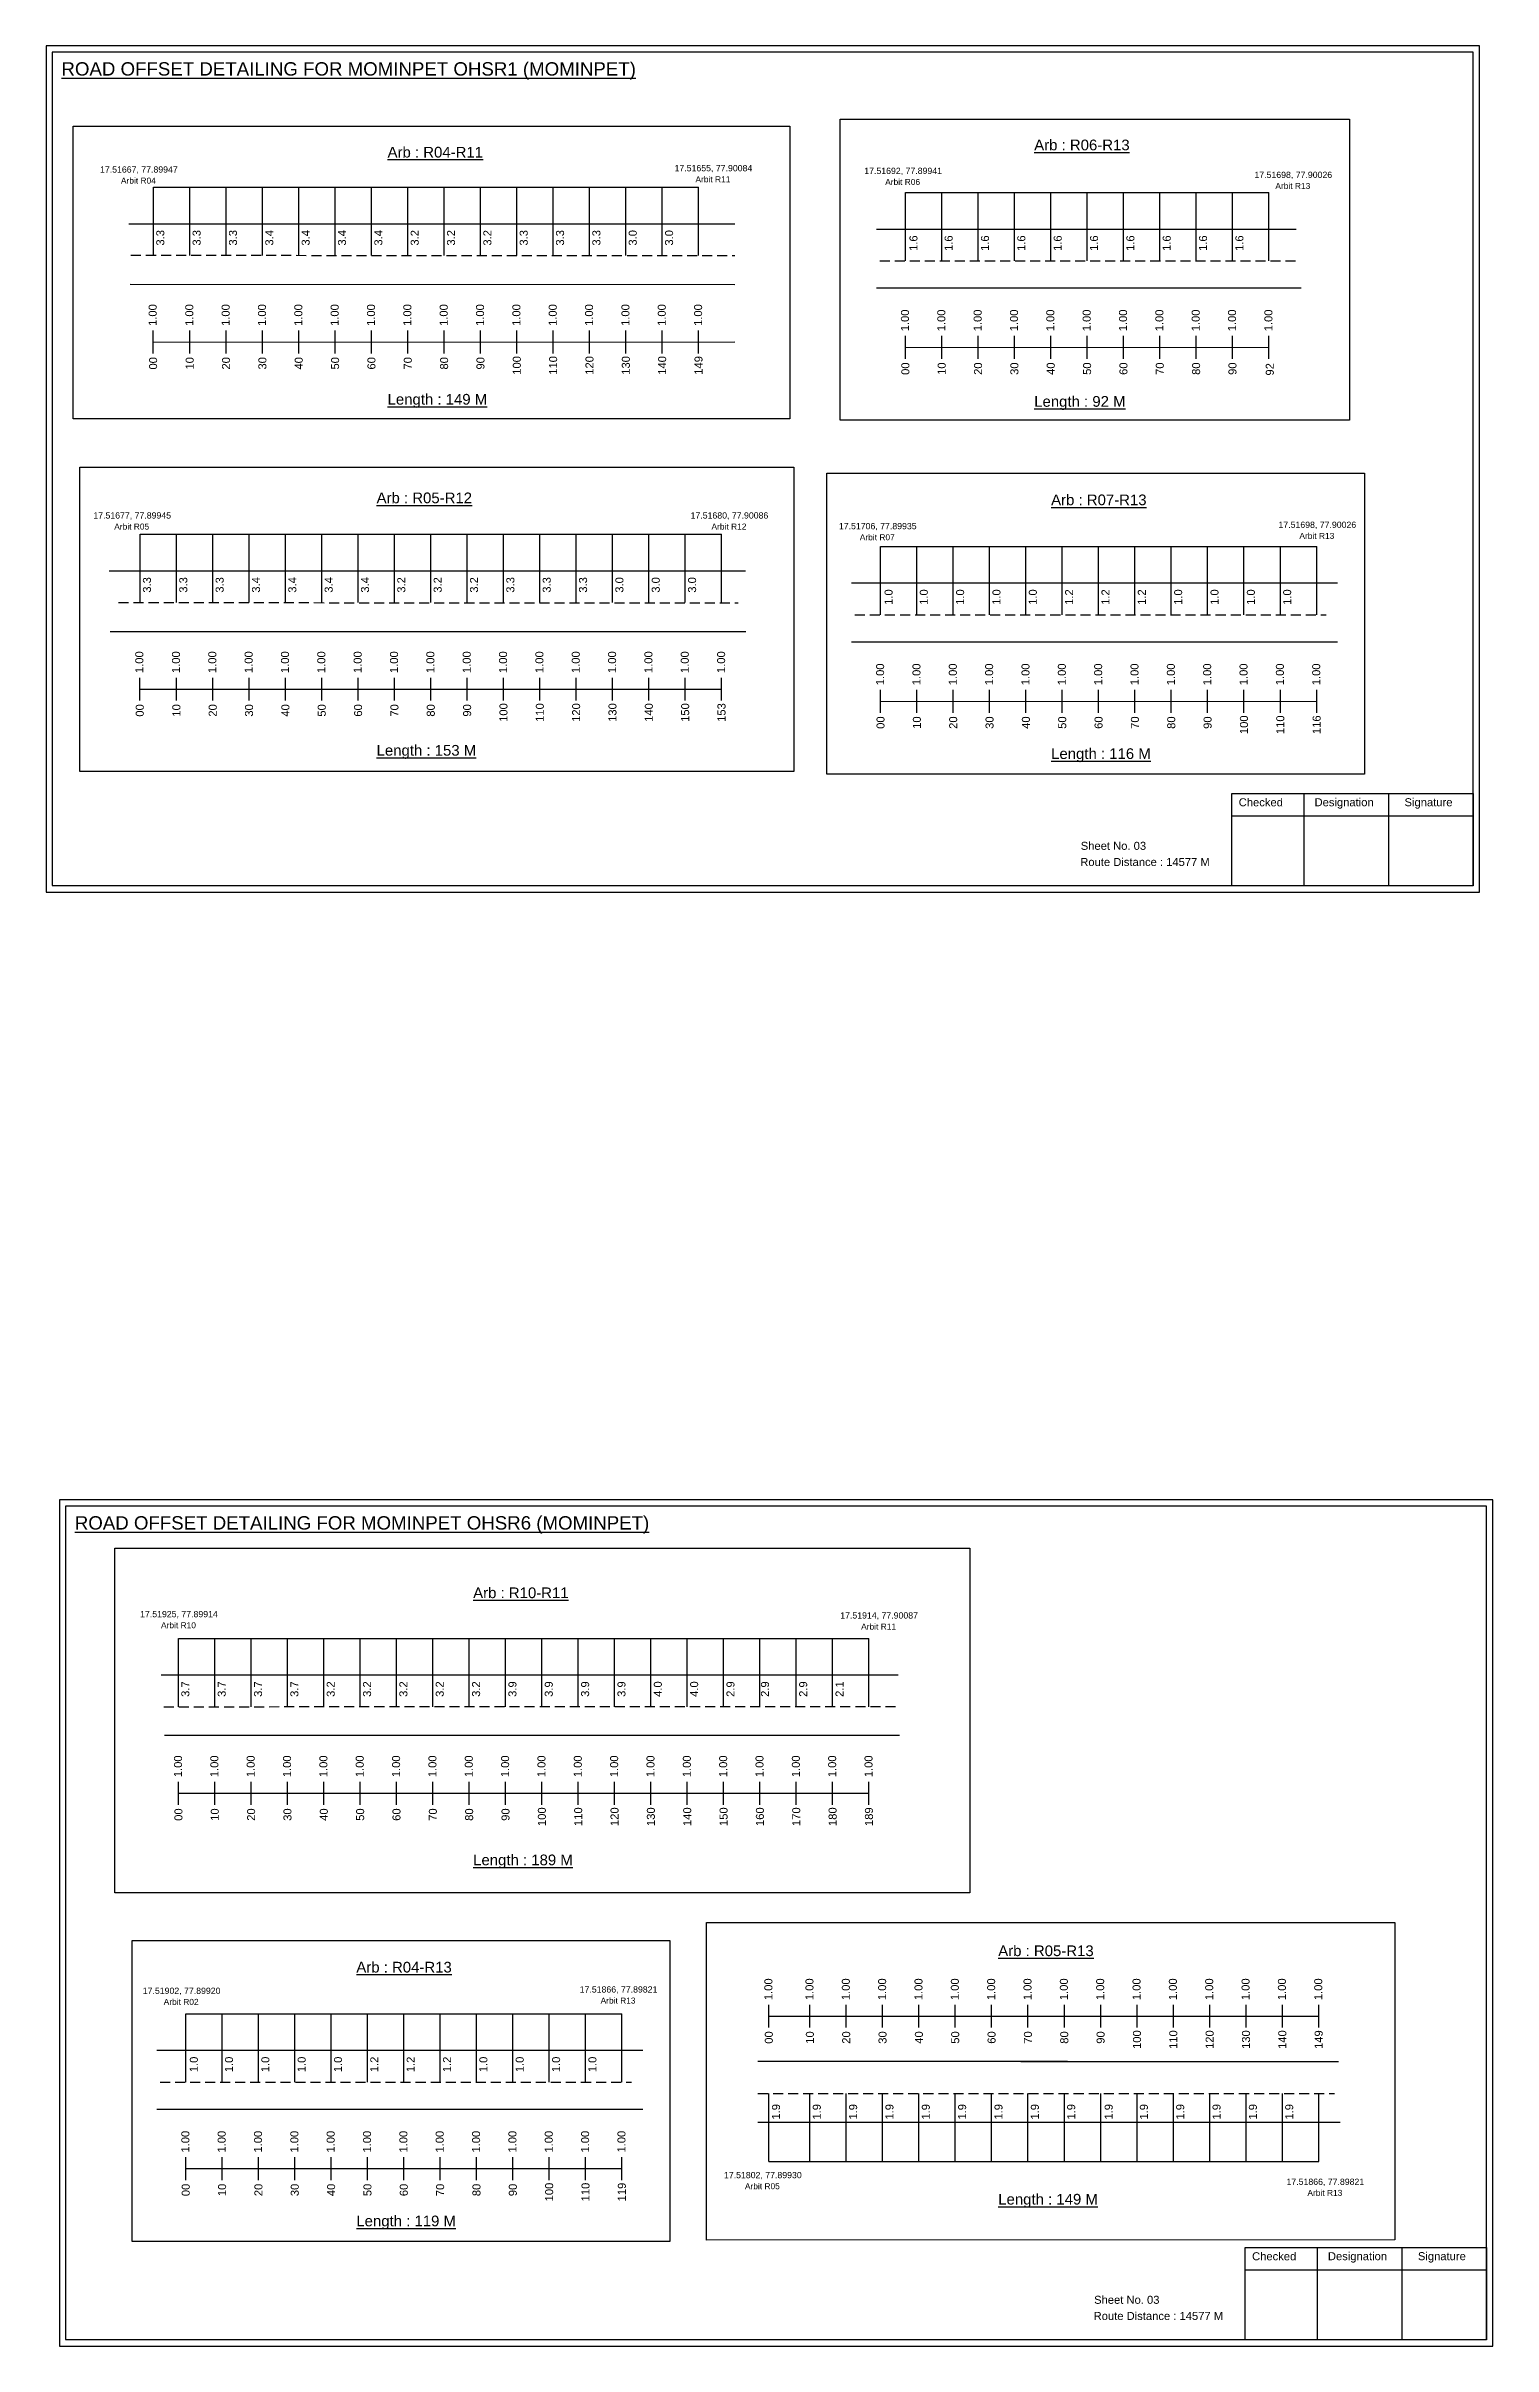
# Model space of a CAD drawing. Header units: inches. Extents: x 1446 to 12099, y 451 to 5049.
# Drawn here: x 4522 to 5063, y 1461 to 2322 of the extents above; entities that cross this region are included whole.
import ezdxf

# ---------------------------------------------------------------- set-up
doc = ezdxf.new("R2010")
doc.units = ezdxf.units.IN
doc.header["$MEASUREMENT"] = 0
doc.linetypes.add('DASHED2', pattern=[0.375, 0.25, -0.125])
doc.layers.add('PDF_Geometry', color=7, linetype='Continuous')
doc.layers.add('PDF_Text', color=5, linetype='Continuous')
doc.styles.add('PDF Arial', font='arial.ttf')
doc.styles.get("Standard").update_dxf_attribs({"font": 'arial.ttf'})

msp = doc.modelspace()

# ---------------------------------------------------------------- texts
at = {"color": 242, "true_color": 0xcd2027}
for s, height, p in [('%%UROAD OFFSET DETAILING FOR MOMINPET OHSR1 (MOMINPET)', 5, (4527.57, 2310.49)), ('%%UArb : R04-R11', 4, (4649.61, 2279.81)), ('%%UArb : R06-R13', 4, (4891.59, 2282.51)), ('%%ULength : 149 M', 4, (4649.61, 2187.31)), ('%%ULength : 92 M', 4, (4891.59, 2186.51)), ('%%UArb : R05-R12', 4, (4645.5, 2150.4)), ('%%UArb : R07-R13', 4, (4897.92, 2149.66)), ('%%ULength : 153 M', 4, (4645.5, 2055.9)), ('%%ULength : 116 M', 4, (4897.92, 2054.66)), ('%%UROAD OFFSET DETAILING FOR MOMINPET OHSR6 (MOMINPET)', 5, (4532.57, 1766.2)), ('%%UArb : R10-R11', 4, (4681.64, 1740.53)), ('%%ULength : 189 M', 4, (4681.64, 1640.53)), ('%%UArb : R05-R13', 4, (4878.13, 1606.52)), ('%%UArb : R04-R13', 4, (4637.92, 1600.38)), ('%%ULength : 149 M', 4, (4878.13, 1513.52)), ('%%ULength : 119 M', 4, (4637.92, 1505.38))]:
    msp.add_text(s, height=height, dxfattribs=at).set_placement(p)
at = {"color": 5}
for s, height, p in [('17.51667, 77.89947', 2.34, (4542, 2274.16)), ('17.51655, 77.90084', 2.34, (4757, 2274.66)), ('17.51692, 77.89941', 2.34, (4828, 2273.66)), ('17.51698, 77.90026', 2.34, (4974, 2272.16)), ('Arbit R04', 2.246, (4549.82, 2270.04)), ('Arbit R11', 2.246, (4764.82, 2270.54)), ('Arbit R06', 2.246, (4835.82, 2269.54)), ('Arbit R13', 2.246, (4981.82, 2268.04)), ('17.51677, 77.89945', 2.34, (4539.5, 2144.66)), ('17.51680, 77.90086', 2.34, (4763, 2144.66)), ('Arbit R05', 2.246, (4547.32, 2140.54)), ('Arbit R12', 2.246, (4770.82, 2140.54)), ('17.51706, 77.89935', 2.34, (4818.5, 2140.66)), ('Arbit R07', 2.246, (4826.32, 2136.54)), ('17.51698, 77.90026', 2.34, (4983, 2141.17)), ('Arbit R13', 2.246, (4990.82, 2137.04)), ('17.51925, 77.89914', 2.34, (4557, 1733.38)), ('Arbit R10', 2.246, (4564.82, 1729.26)), ('17.51914, 77.90087', 2.34, (4819, 1732.88)), ('Arbit R11', 2.246, (4826.82, 1728.76)), ('17.51902, 77.89920', 2.34, (4558, 1592.38)), ('17.51866, 77.89821', 2.34, (4721.5, 1592.88)), ('Arbit R02', 2.246, (4565.82, 1588.26)), ('Arbit R13', 2.246, (4729.32, 1588.76)), ('17.51802, 77.89930', 2.34, (4775.5, 1523.38)), ('Arbit R05', 2.246, (4783.32, 1519.26)), ('17.51866, 77.89821', 2.34, (4986, 1520.88)), ('Arbit R13', 2.246, (4993.82, 1516.76))]:
    msp.add_text(s, height=height, dxfattribs=at).set_placement(p)
for s, p in [('3.3', (4566.05, 2246.84)), ('3.3', (4579.65, 2246.84)), ('3.3', (4593.25, 2246.84)), ('3.4', (4606.85, 2246.84)), ('3.4', (4620.45, 2246.84)), ('3.4', (4634.05, 2246.84)), ('3.4', (4647.65, 2246.84)), ('3.2', (4661.25, 2246.84)), ('3.2', (4674.85, 2246.84)), ('3.2', (4688.45, 2246.84)), ('3.3', (4702.05, 2246.84)), ('3.3', (4715.65, 2246.84)), ('3.3', (4729.25, 2246.84)), ('3.0', (4742.85, 2246.84)), ('3.0', (4756.45, 2246.84)), ('1.6', (4847.9, 2244.84)), ('1.6', (4861.06, 2244.84)), ('1.6', (4874.66, 2244.84)), ('1.6', (4888.26, 2244.84)), ('1.6', (4901.86, 2244.84)), ('1.6', (4915.46, 2244.84)), ('1.6', (4929.06, 2244.84)), ('1.6', (4942.66, 2244.84)), ('1.6', (4956.26, 2244.84)), ('1.6', (4969.86, 2244.84)), ('3.3', (4561.06, 2116.9)), ('3.3', (4574.66, 2116.9)), ('3.3', (4588.26, 2116.9)), ('3.4', (4601.86, 2116.9)), ('3.4', (4615.46, 2116.9)), ('3.4', (4629.06, 2116.9)), ('3.4', (4642.66, 2116.9)), ('3.2', (4656.26, 2116.9)), ('3.2', (4669.86, 2116.9)), ('3.2', (4683.46, 2116.9)), ('3.3', (4697.06, 2116.9)), ('3.3', (4710.66, 2116.9)), ('3.3', (4724.26, 2116.9)), ('3.0', (4737.86, 2116.9)), ('3.0', (4751.46, 2116.9)), ('3.0', (4765.06, 2116.9)), ('1.0', (4838.6, 2112.34)), ('1.0', (4851.76, 2112.34)), ('1.0', (4865.36, 2112.34)), ('1.0', (4878.96, 2112.34)), ('1.0', (4892.56, 2112.34)), ('1.2', (4906.16, 2112.34)), ('1.2', (4919.76, 2112.34)), ('1.2', (4933.36, 2112.34)), ('1.0', (4946.96, 2112.34)), ('1.0', (4960.56, 2112.34)), ('1.0', (4974.16, 2112.34)), ('1.0', (4987.76, 2112.34)), ('3.7', (4575.43, 1703.56)), ('3.7', (4589.03, 1703.56)), ('3.7', (4602.63, 1703.56)), ('3.7', (4616.23, 1703.56)), ('3.2', (4629.83, 1703.56)), ('3.2', (4643.43, 1703.56)), ('3.2', (4657.03, 1703.56)), ('3.2', (4670.63, 1703.56)), ('3.2', (4684.23, 1703.56)), ('3.9', (4697.83, 1703.56)), ('3.9', (4711.43, 1703.56)), ('3.9', (4725.03, 1703.56)), ('3.9', (4738.63, 1703.56)), ('4.0', (4752.23, 1703.56)), ('4.0', (4765.83, 1703.56)), ('2.9', (4779.43, 1703.56)), ('2.9', (4792.34, 1703.56)), ('2.9', (4806.63, 1703.56)), ('2.1', (4820.23, 1703.56)), ('1.0', (4578.6, 1563.05)), ('1.0', (4591.76, 1563.05)), ('1.0', (4605.36, 1563.05)), ('1.0', (4618.96, 1563.05)), ('1.0', (4632.56, 1563.05)), ('1.2', (4646.16, 1563.05)), ('1.2', (4659.76, 1563.05)), ('1.2', (4673.36, 1563.05)), ('1.0', (4686.96, 1563.05)), ('1.0', (4700.56, 1563.05)), ('1.0', (4714.16, 1563.05)), ('1.0', (4727.76, 1563.05)), ('1.9', (4796.46, 1545.32)), ('1.9', (4811.72, 1545.32)), ('1.9', (4825.32, 1545.32)), ('1.9', (4838.92, 1545.32)), ('1.9', (4852.52, 1545.32)), ('1.9', (4866.12, 1545.32)), ('1.9', (4879.72, 1545.32)), ('1.9', (4893.32, 1545.32)), ('1.9', (4906.92, 1545.32)), ('1.9', (4920.95, 1545.32)), ('1.9', (4934.12, 1545.32)), ('1.9', (4947.72, 1545.32)), ('1.9', (4961.32, 1545.32)), ('1.9', (4974.92, 1545.32)), ('1.9', (4988.52, 1545.32))]:
    msp.add_text(s, height=3, rotation=90).set_placement(p)
at = {"color": 217, "true_color": 0x93278f}
for s, p in [('1.00', (4563.2, 2216.76)), ('1.00', (4576.91, 2216.76)), ('1.00', (4590.51, 2216.76)), ('1.00', (4604.11, 2216.76)), ('1.00', (4617.71, 2216.76)), ('1.00', (4631.31, 2216.76)), ('1.00', (4644.91, 2216.76)), ('1.00', (4658.51, 2216.76)), ('1.00', (4672.11, 2216.76)), ('1.00', (4685.71, 2216.76)), ('1.00', (4699.31, 2216.76)), ('1.00', (4712.91, 2216.76)), ('1.00', (4726.51, 2216.76)), ('1.00', (4740.11, 2216.76)), ('1.00', (4753.71, 2216.76)), ('1.00', (4767.31, 2216.76)), ('1.00', (4844.72, 2214.76)), ('1.00', (4858.32, 2214.76)), ('1.00', (4871.92, 2214.76)), ('1.00', (4885.52, 2214.76)), ('1.00', (4899.12, 2214.76)), ('1.00', (4912.72, 2214.76)), ('1.00', (4926.32, 2214.76)), ('1.00', (4939.92, 2214.76)), ('1.00', (4953.52, 2214.76)), ('1.00', (4967.12, 2214.76)), ('1.00', (4980.72, 2214.76)), ('00', (4563.36, 2200.44)), ('10', (4577.06, 2200.44)), ('20', (4590.66, 2200.44)), ('30', (4604.26, 2200.44)), ('40', (4617.86, 2200.44)), ('50', (4631.46, 2200.44)), ('60', (4645.06, 2200.44)), ('70', (4658.66, 2200.44)), ('80', (4672.26, 2200.44)), ('90', (4685.86, 2200.44)), ('100', (4699.46, 2198.49)), ('110', (4713.06, 2198.49)), ('120', (4726.66, 2198.49)), ('130', (4740.26, 2198.49)), ('140', (4753.86, 2198.49)), ('149', (4767.46, 2198.49)), ('00', (4844.87, 2198.44)), ('10', (4858.47, 2198.44)), ('20', (4872.07, 2198.44)), ('30', (4885.67, 2198.44)), ('40', (4899.27, 2198.44)), ('50', (4912.87, 2198.44)), ('60', (4926.47, 2198.44)), ('70', (4940.07, 2198.44)), ('80', (4953.67, 2198.44)), ('90', (4967.27, 2198.44)), ('92', (4981.24, 2198.19)), ('1.00', (4558.21, 2086.82)), ('1.00', (4571.92, 2086.82)), ('1.00', (4585.52, 2086.82)), ('1.00', (4599.12, 2086.82)), ('1.00', (4612.72, 2086.82)), ('1.00', (4626.32, 2086.82)), ('1.00', (4639.92, 2086.82)), ('1.00', (4653.52, 2086.82)), ('1.00', (4667.12, 2086.82)), ('1.00', (4680.72, 2086.82)), ('1.00', (4694.32, 2086.82)), ('1.00', (4707.92, 2086.82)), ('1.00', (4721.52, 2086.82)), ('1.00', (4735.12, 2086.82)), ('1.00', (4748.72, 2086.82)), ('1.00', (4762.32, 2086.82)), ('1.00', (4775.92, 2086.82)), ('1.00', (4835.42, 2082.26)), ('1.00', (4849.02, 2082.26)), ('1.00', (4862.62, 2082.26)), ('1.00', (4876.22, 2082.26)), ('1.00', (4889.82, 2082.26)), ('1.00', (4903.42, 2082.26)), ('1.00', (4917.02, 2082.26)), ('1.00', (4930.62, 2082.26)), ('1.00', (4944.22, 2082.26)), ('1.00', (4957.82, 2082.26)), ('1.00', (4971.42, 2082.26)), ('1.00', (4985.02, 2082.26)), ('1.00', (4998.62, 2082.26)), ('00', (4558.36, 2070.5)), ('10', (4572.07, 2070.5)), ('20', (4585.67, 2070.5)), ('30', (4599.27, 2070.5)), ('40', (4612.87, 2070.5)), ('50', (4626.47, 2070.5)), ('60', (4640.07, 2070.5)), ('70', (4653.67, 2070.5)), ('80', (4667.27, 2070.5)), ('90', (4680.87, 2070.5)), ('100', (4694.47, 2068.55)), ('110', (4708.07, 2068.55)), ('120', (4721.67, 2068.55)), ('130', (4735.27, 2068.55)), ('140', (4748.87, 2068.55)), ('150', (4762.47, 2068.55)), ('153', (4776.07, 2068.55)), ('00', (4835.57, 2065.94)), ('10', (4849.17, 2065.94)), ('20', (4862.77, 2065.94)), ('30', (4876.37, 2065.94)), ('40', (4889.97, 2065.94)), ('50', (4903.57, 2065.94)), ('60', (4917.17, 2065.94)), ('70', (4930.77, 2065.94)), ('80', (4944.37, 2065.94)), ('90', (4957.97, 2065.94)), ('100', (4971.57, 2063.98)), ('110', (4985.17, 2063.98)), ('116', (4998.77, 2063.99)), ('1.00', (4572.69, 1673.49)), ('1.00', (4586.29, 1673.49)), ('1.00', (4599.89, 1673.49)), ('1.00', (4613.49, 1673.49)), ('1.00', (4627.09, 1673.49)), ('1.00', (4640.69, 1673.49)), ('1.00', (4654.29, 1673.49)), ('1.00', (4667.89, 1673.49)), ('1.00', (4681.49, 1673.49)), ('1.00', (4695.09, 1673.49)), ('1.00', (4708.69, 1673.49)), ('1.00', (4722.29, 1673.49)), ('1.00', (4735.89, 1673.49)), ('1.00', (4749.49, 1673.49)), ('1.00', (4763.09, 1673.49)), ('1.00', (4776.69, 1673.49)), ('1.00', (4790.29, 1673.49)), ('1.00', (4803.89, 1673.49)), ('1.00', (4817.49, 1673.49)), ('1.00', (4831.09, 1673.49)), ('100', (4708.84, 1655.21)), ('110', (4722.44, 1655.21)), ('120', (4736.04, 1655.21)), ('130', (4749.64, 1655.21)), ('140', (4763.24, 1655.21)), ('150', (4776.84, 1655.21)), ('160', (4790.44, 1655.21)), ('170', (4804.04, 1655.21)), ('180', (4817.64, 1655.21)), ('189', (4831.24, 1655.21)), ('00', (4572.84, 1657.16)), ('10', (4586.44, 1657.16)), ('20', (4600.04, 1657.16)), ('30', (4613.64, 1657.16)), ('40', (4627.24, 1657.16)), ('50', (4640.84, 1657.16)), ('60', (4654.44, 1657.16)), ('70', (4668.04, 1657.16)), ('80', (4681.64, 1657.16)), ('90', (4695.24, 1657.16)), ('1.00', (4793.61, 1590.03)), ('1.00', (4808.98, 1590.03)), ('1.00', (4822.58, 1590.03)), ('1.00', (4836.18, 1590.03)), ('1.00', (4849.78, 1590.03)), ('1.00', (4863.38, 1590.03)), ('1.00', (4876.98, 1590.03)), ('1.00', (4890.58, 1590.03)), ('1.00', (4904.18, 1590.03)), ('1.00', (4917.78, 1590.03)), ('1.00', (4931.38, 1590.03)), ('1.00', (4944.98, 1590.03)), ('1.00', (4958.58, 1590.03)), ('1.00', (4972.18, 1590.03)), ('1.00', (4985.78, 1590.03)), ('1.00', (4999.38, 1590.03)), ('00', (4793.76, 1573.71)), ('10', (4809.13, 1573.71)), ('20', (4822.73, 1573.71)), ('30', (4836.33, 1573.71)), ('40', (4849.93, 1573.71)), ('50', (4863.53, 1573.71)), ('60', (4877.13, 1573.71)), ('70', (4890.73, 1573.71)), ('80', (4904.33, 1573.71)), ('90', (4917.93, 1573.71)), ('100', (4931.53, 1571.76)), ('110', (4945.13, 1571.76)), ('120', (4958.73, 1571.76)), ('130', (4972.33, 1571.76)), ('140', (4985.93, 1571.76)), ('149', (4999.53, 1571.76)), ('1.00', (4575.42, 1532.97)), ('1.00', (4589.02, 1532.97)), ('1.00', (4602.62, 1532.97)), ('1.00', (4616.22, 1532.97)), ('1.00', (4629.82, 1532.97)), ('1.00', (4643.42, 1532.97)), ('1.00', (4657.02, 1532.97)), ('1.00', (4670.62, 1532.97)), ('1.00', (4684.22, 1532.97)), ('1.00', (4697.82, 1532.97)), ('1.00', (4711.42, 1532.97)), ('1.00', (4725.02, 1532.97)), ('1.00', (4738.62, 1532.98)), ('00', (4575.57, 1516.65)), ('10', (4589.17, 1516.65)), ('20', (4602.77, 1516.65)), ('30', (4616.37, 1516.65)), ('40', (4629.97, 1516.65)), ('50', (4643.57, 1516.65)), ('60', (4657.17, 1516.65)), ('70', (4670.77, 1516.65)), ('80', (4684.37, 1516.65)), ('90', (4697.97, 1516.65)), ('100', (4711.57, 1514.7)), ('110', (4725.17, 1514.7)), ('119', (4738.77, 1514.7))]:
    msp.add_text(s, height=3, rotation=90, dxfattribs=at).set_placement(p)
for s, p in [('Sheet No. 03', (4909, 2020.65)), ('Route Distance : 14577 M', (4908.82, 2014.6)), ('Route Distance : 14577 M', (4913.82, 1470.31)), ('Sheet No. 03', (4914, 1476.36))]:
    msp.add_text(s, height=3).set_placement(p)
at = {"layer": 'PDF_Text', "color": 7, "attachment_point": 7, "style": 'PDF Arial'}
for s, insert, char_height in [('Checked', (4968.11, 2036.9), 3.001), ('Designation', (4996.49, 2036.06), 3.0006), ('Signature', (5030.17, 2036.06), 3.001), ('Checked', (4973.11, 1492.61), 3.001), ('Designation', (5001.49, 1491.78), 3.0006), ('Signature', (5035.17, 1491.78), 3.001)]:
    msp.add_mtext(s, dxfattribs=dict(at, insert=insert, char_height=char_height))

# ---------------------------------------------------------------- linework, layer by layer
at = {"color": 5}
for p, q in [((4561.98, 2268.7), (4765.98, 2268.7)), ((4843.39, 2266.7), (4979.39, 2266.7)), ((4556.99, 2138.76), (4774.59, 2138.76)), ((4834.09, 2134.2), (4997.29, 2134.2)), ((4571.36, 1725.41), (4829.76, 1725.43)), ((4574.09, 1584.91), (4737.29, 1584.91)), ((4792.29, 1529.59), (4998.06, 1529.59))]:
    msp.add_line(p, q, dxfattribs=at)
for p, q in [((4561.98, 2243.16), (4561.98, 2268.7)), ((4575.58, 2243.16), (4575.58, 2268.7)), ((4589.18, 2243.16), (4589.18, 2268.7)), ((4602.78, 2243.16), (4602.78, 2268.7)), ((4616.38, 2243.16), (4616.38, 2268.7)), ((4629.98, 2243.16), (4629.98, 2268.7)), ((4643.58, 2243.16), (4643.58, 2268.7)), ((4657.18, 2243.16), (4657.18, 2268.7)), ((4670.78, 2243.16), (4670.78, 2268.7)), ((4684.38, 2243.16), (4684.38, 2268.7)), ((4697.98, 2243.16), (4697.98, 2268.7)), ((4711.58, 2243.16), (4711.58, 2268.7)), ((4725.18, 2243.16), (4725.18, 2268.7)), ((4738.78, 2243.16), (4738.78, 2268.7)), ((4752.38, 2243.16), (4752.38, 2268.7)), ((4765.98, 2243.16), (4765.98, 2268.7)), ((4843.39, 2241.16), (4843.39, 2266.7)), ((4856.99, 2241.16), (4856.99, 2266.7)), ((4870.59, 2241.16), (4870.59, 2266.7)), ((4884.19, 2241.16), (4884.19, 2266.7)), ((4897.79, 2241.16), (4897.79, 2266.7)), ((4911.39, 2241.16), (4911.39, 2266.7)), ((4924.99, 2241.16), (4924.99, 2266.7)), ((4938.59, 2241.16), (4938.59, 2266.7)), ((4952.19, 2241.16), (4952.19, 2266.7)), ((4965.79, 2241.16), (4965.79, 2266.7)), ((4979.39, 2241.16), (4979.39, 2266.7)), ((4552.79, 2255.05), (4779.58, 2255.05)), ((4832.51, 2253.05), (4989.67, 2253.05)), ((4553.26, 2232.36), (4779.58, 2232.33)), ((4991.49, 2230.86), (4832.51, 2230.86)), ((4556.99, 2113.23), (4556.99, 2138.76)), ((4570.59, 2113.23), (4570.59, 2138.76)), ((4584.19, 2113.23), (4584.19, 2138.76)), ((4597.79, 2113.23), (4597.79, 2138.76)), ((4611.39, 2113.23), (4611.39, 2138.76)), ((4624.99, 2113.23), (4624.99, 2138.76)), ((4638.59, 2113.23), (4638.59, 2138.76)), ((4652.19, 2113.23), (4652.19, 2138.76)), ((4665.79, 2113.23), (4665.79, 2138.76)), ((4679.39, 2113.23), (4679.39, 2138.76)), ((4692.99, 2113.23), (4692.99, 2138.76)), ((4706.59, 2113.23), (4706.59, 2138.76)), ((4720.19, 2113.23), (4720.19, 2138.76)), ((4733.79, 2113.23), (4733.79, 2138.76)), ((4747.39, 2113.23), (4747.39, 2138.76)), ((4760.99, 2113.23), (4760.99, 2138.76)), ((4774.59, 2113.23), (4774.59, 2138.76)), ((4834.09, 2108.66), (4834.09, 2134.2)), ((4847.69, 2108.66), (4847.69, 2134.2)), ((4861.29, 2108.66), (4861.29, 2134.2)), ((4874.89, 2108.66), (4874.89, 2134.2)), ((4888.49, 2108.66), (4888.49, 2134.2)), ((4902.09, 2108.66), (4902.09, 2134.2)), ((4915.69, 2108.66), (4915.69, 2134.2)), ((4929.29, 2108.66), (4929.29, 2134.2)), ((4942.89, 2108.66), (4942.89, 2134.2)), ((4956.49, 2108.66), (4956.49, 2134.2)), ((4970.09, 2108.66), (4970.09, 2134.2)), ((4983.69, 2108.66), (4983.69, 2134.2)), ((4997.29, 2108.66), (4997.29, 2134.2)), ((4545.45, 2125.11), (4783.53, 2125.11)), ((4823.22, 2120.55), (5005.12, 2120.55)), ((4545.84, 2102.43), (4783.69, 2102.39)), ((5005.12, 2098.36), (4823.22, 2098.36)), ((4571.36, 1699.89), (4571.36, 1725.43)), ((4584.96, 1699.89), (4584.96, 1725.43)), ((4598.56, 1699.89), (4598.56, 1725.43)), ((4612.16, 1699.89), (4612.16, 1725.43)), ((4625.76, 1699.89), (4625.76, 1725.43)), ((4639.36, 1699.89), (4639.36, 1725.43)), ((4652.96, 1699.89), (4652.96, 1725.43)), ((4666.56, 1699.89), (4666.56, 1725.43)), ((4680.16, 1699.89), (4680.16, 1725.43)), ((4693.76, 1699.89), (4693.76, 1725.43)), ((4707.36, 1699.89), (4707.36, 1725.43)), ((4720.96, 1699.89), (4720.96, 1725.43)), ((4734.56, 1699.89), (4734.56, 1725.43)), ((4748.16, 1699.89), (4748.16, 1725.43)), ((4761.76, 1699.89), (4761.76, 1725.43)), ((4775.36, 1699.89), (4775.36, 1725.43)), ((4788.96, 1699.89), (4788.96, 1725.43)), ((4802.56, 1699.89), (4802.56, 1725.43)), ((4816.16, 1699.89), (4816.16, 1725.43)), ((4829.76, 1699.89), (4829.76, 1725.43)), ((4564.94, 1711.77), (4840.74, 1711.77)), ((4566.19, 1689.21), (4841.19, 1689.17)), ((4574.09, 1559.38), (4574.09, 1584.91)), ((4587.69, 1559.38), (4587.69, 1584.91)), ((4601.29, 1559.38), (4601.29, 1584.91)), ((4614.89, 1559.38), (4614.89, 1584.91)), ((4628.49, 1559.38), (4628.49, 1584.91)), ((4642.09, 1559.38), (4642.09, 1584.91)), ((4655.69, 1559.38), (4655.69, 1584.91)), ((4669.29, 1559.38), (4669.29, 1584.91)), ((4682.89, 1559.38), (4682.89, 1584.91)), ((4696.49, 1559.38), (4696.49, 1584.91)), ((4710.09, 1559.38), (4710.09, 1584.91)), ((4723.69, 1559.38), (4723.69, 1584.91)), ((4737.29, 1559.38), (4737.29, 1584.91)), ((4563.22, 1571.26), (4745.12, 1571.26)), ((4904.06, 1567.01), (4788.22, 1567.01)), ((4886.58, 1567.01), (5005.48, 1567.01)), ((4792.29, 1529.59), (4792.29, 1555.13)), ((4807.66, 1529.59), (4807.66, 1555.13)), ((4821.26, 1529.59), (4821.26, 1555.13)), ((4834.86, 1529.59), (4834.86, 1555.13)), ((4848.46, 1529.59), (4848.46, 1555.13)), ((4862.06, 1529.59), (4862.06, 1555.13)), ((4875.66, 1529.59), (4875.66, 1555.13)), ((4889.26, 1529.59), (4889.26, 1555.13)), ((4902.86, 1529.59), (4902.86, 1555.13)), ((4916.46, 1529.59), (4916.46, 1555.13)), ((4930.06, 1529.59), (4930.06, 1555.13)), ((4943.66, 1529.59), (4943.66, 1555.13)), ((4957.26, 1529.59), (4957.26, 1555.13)), ((4970.86, 1529.59), (4970.86, 1555.13)), ((4984.46, 1529.59), (4984.46, 1555.13)), ((4998.06, 1529.59), (4998.06, 1555.13)), ((4745.12, 1549.08), (4563.22, 1549.08)), ((4788.22, 1544.33), (5006.03, 1544.33))]:
    msp.add_line(p, q)
at = {"linetype": 'DASHED2', "ltscale": 15}
for p, q in [((4553.58, 2243.21), (4779.58, 2243.16)), ((4833.79, 2241.16), (4989.67, 2241.16)), ((4548.95, 2113.23), (4780.83, 2113.05)), ((4824.49, 2108.66), (5000.9, 2108.66)), ((4565.9, 1699.89), (4839.95, 1699.93)), ((4564.49, 1559.38), (4740.9, 1559.38)), ((4788.22, 1555.13), (5003.99, 1555.13))]:
    msp.add_line(p, q, dxfattribs=at)
at = {"color": 217, "true_color": 0x93278f}
for p, q in [((4561.88, 2206.47), (4561.88, 2215.02)), ((4575.58, 2206.47), (4575.58, 2215.02)), ((4589.18, 2206.47), (4589.18, 2215.02)), ((4602.78, 2206.47), (4602.78, 2215.02)), ((4616.38, 2206.47), (4616.38, 2215.02)), ((4629.98, 2206.47), (4629.98, 2215.02)), ((4643.58, 2206.47), (4643.58, 2215.02)), ((4657.18, 2206.47), (4657.18, 2215.02)), ((4670.78, 2206.47), (4670.78, 2215.02)), ((4684.38, 2206.47), (4684.38, 2215.02)), ((4697.98, 2206.47), (4697.98, 2215.02)), ((4711.58, 2206.47), (4711.58, 2215.02)), ((4725.18, 2206.47), (4725.18, 2215.02)), ((4738.78, 2206.47), (4738.78, 2215.02)), ((4752.38, 2206.47), (4752.38, 2215.02)), ((4765.98, 2206.47), (4765.98, 2215.02)), ((4843.39, 2204.46), (4843.39, 2213.02)), ((4856.99, 2204.46), (4856.99, 2213.02)), ((4870.59, 2204.46), (4870.59, 2213.02)), ((4884.19, 2204.46), (4884.19, 2213.02)), ((4897.79, 2204.46), (4897.79, 2213.02)), ((4911.39, 2204.46), (4911.39, 2213.02)), ((4924.99, 2204.46), (4924.99, 2213.02)), ((4938.59, 2204.46), (4938.59, 2213.02)), ((4952.19, 2204.46), (4952.19, 2213.02)), ((4965.79, 2204.46), (4965.79, 2213.02)), ((4979.39, 2204.46), (4979.39, 2213.02)), ((4561.98, 2210.74), (4779.58, 2210.78)), ((4843.39, 2208.73), (4979.39, 2208.76)), ((4556.89, 2076.53), (4556.89, 2085.08)), ((4570.59, 2076.53), (4570.59, 2085.08)), ((4584.19, 2076.53), (4584.19, 2085.08)), ((4597.79, 2076.53), (4597.79, 2085.08)), ((4611.39, 2076.53), (4611.39, 2085.08)), ((4624.99, 2076.53), (4624.99, 2085.08)), ((4638.59, 2076.53), (4638.59, 2085.08)), ((4652.19, 2076.53), (4652.19, 2085.08)), ((4665.79, 2076.53), (4665.79, 2085.08)), ((4679.39, 2076.53), (4679.39, 2085.08)), ((4692.99, 2076.53), (4692.99, 2085.08)), ((4706.59, 2076.53), (4706.59, 2085.08)), ((4720.19, 2076.53), (4720.19, 2085.08)), ((4733.79, 2076.53), (4733.79, 2085.08)), ((4747.39, 2076.53), (4747.39, 2085.08)), ((4760.99, 2076.53), (4760.99, 2085.08)), ((4774.59, 2076.53), (4774.59, 2085.08)), ((4556.99, 2080.8), (4774.59, 2080.84)), ((4834.09, 2071.96), (4834.09, 2080.52)), ((4834.09, 2076.23), (4997.29, 2076.26)), ((4847.69, 2071.96), (4847.69, 2080.52)), ((4861.29, 2071.96), (4861.29, 2080.52)), ((4874.89, 2071.96), (4874.89, 2080.52)), ((4888.49, 2071.96), (4888.49, 2080.52)), ((4902.09, 2071.96), (4902.09, 2080.52)), ((4915.69, 2071.96), (4915.69, 2080.52)), ((4929.29, 2071.96), (4929.29, 2080.52)), ((4942.89, 2071.96), (4942.89, 2080.52)), ((4956.49, 2071.96), (4956.49, 2080.52)), ((4970.09, 2071.96), (4970.09, 2080.52)), ((4983.69, 2071.96), (4983.69, 2080.52)), ((4997.29, 2071.96), (4997.29, 2080.52)), ((4571.36, 1663.19), (4571.36, 1671.75)), ((4584.96, 1663.19), (4584.96, 1671.75)), ((4598.56, 1663.19), (4598.56, 1671.75)), ((4612.16, 1663.19), (4612.16, 1671.75)), ((4625.76, 1663.19), (4625.76, 1671.75)), ((4639.36, 1663.19), (4639.36, 1671.75)), ((4652.96, 1663.19), (4652.96, 1671.75)), ((4666.56, 1663.19), (4666.56, 1671.75)), ((4680.16, 1663.19), (4680.16, 1671.75)), ((4693.76, 1663.19), (4693.76, 1671.75)), ((4707.36, 1663.19), (4707.36, 1671.75)), ((4720.96, 1663.19), (4720.96, 1671.75)), ((4734.56, 1663.19), (4734.56, 1671.75)), ((4748.16, 1663.19), (4748.16, 1671.75)), ((4761.76, 1663.19), (4761.76, 1671.75)), ((4775.36, 1663.19), (4775.36, 1671.75)), ((4788.96, 1663.19), (4788.96, 1671.75)), ((4802.56, 1663.19), (4802.56, 1671.75)), ((4816.16, 1663.19), (4816.16, 1671.75)), ((4829.76, 1663.19), (4829.76, 1671.75)), ((4571.36, 1667.46), (4829.76, 1667.51)), ((4792.29, 1579.74), (4792.29, 1588.29)), ((4807.66, 1579.74), (4807.66, 1588.29)), ((4821.26, 1579.74), (4821.26, 1588.29)), ((4834.86, 1579.74), (4834.86, 1588.29)), ((4848.46, 1579.74), (4848.46, 1588.29)), ((4862.06, 1579.74), (4862.06, 1588.29)), ((4875.66, 1579.74), (4875.66, 1588.29)), ((4889.26, 1579.74), (4889.26, 1588.29)), ((4902.86, 1579.74), (4902.86, 1588.29)), ((4916.46, 1579.74), (4916.46, 1588.29)), ((4930.06, 1579.74), (4930.06, 1588.29)), ((4943.66, 1579.74), (4943.66, 1588.29)), ((4957.26, 1579.74), (4957.26, 1588.29)), ((4970.86, 1579.74), (4970.86, 1588.29)), ((4984.46, 1579.74), (4984.46, 1588.29)), ((4998.06, 1579.74), (4998.06, 1588.29)), ((4792.29, 1584), (4998.06, 1584.01)), ((4574.09, 1522.68), (4574.09, 1531.24)), ((4574.09, 1526.95), (4737.29, 1526.98)), ((4587.69, 1522.68), (4587.69, 1531.24)), ((4601.29, 1522.68), (4601.29, 1531.24)), ((4614.89, 1522.68), (4614.89, 1531.24)), ((4628.49, 1522.68), (4628.49, 1531.24)), ((4642.09, 1522.68), (4642.09, 1531.24)), ((4655.69, 1522.68), (4655.69, 1531.24)), ((4669.29, 1522.68), (4669.29, 1531.24)), ((4682.89, 1522.68), (4682.89, 1531.24)), ((4696.49, 1522.68), (4696.49, 1531.24)), ((4710.09, 1522.68), (4710.09, 1531.24)), ((4723.69, 1522.68), (4723.69, 1531.24)), ((4737.29, 1522.68), (4737.29, 1531.24))]:
    msp.add_line(p, q, dxfattribs=at)
for points in [[(4532, 2291.52), (4800.08, 2291.52), (4800.08, 2182), (4532, 2182)], [(4819, 2294.18), (5009.55, 2294.18), (5009.55, 2181.5), (4819, 2181.5)], [(4534.5, 2163.92), (4801.62, 2163.92), (4801.62, 2050), (4534.5, 2050)], [(4814, 2161.68), (5015.24, 2161.68), (5015.24, 2049), (4814, 2049)], [(4547.5, 1759.21), (4867.55, 1759.21), (4867.55, 1630.22), (4547.5, 1630.22)], [(4769, 1619.04), (5026.53, 1619.09), (5026.53, 1500.27), (4769, 1500.22)], [(4554, 1612.4), (4755.24, 1612.4), (4755.24, 1499.72), (4554, 1499.72)]]:
    msp.add_lwpolyline(points, close=True)
at = {"layer": 'PDF_Geometry'}
for points in [[(4521.79, 2321.56), (4521.79, 2004.85), (5058.27, 2004.85), (5058.27, 2321.56)], [(4524.12, 2319.23), (4524.12, 2007.27), (5055.85, 2007.27), (5055.85, 2319.23)], [(4526.79, 1777.28), (4526.79, 1460.56), (5063.27, 1460.56), (5063.27, 1777.28)], [(4529.12, 1774.95), (4529.12, 1462.98), (5060.85, 1462.98), (5060.85, 1774.95)]]:
    msp.add_lwpolyline(points, close=True, dxfattribs=at)
at = {"layer": 'PDF_Geometry', "color": 242, "true_color": 0xcc1f26}
for points in [[(5055.85, 2007.17), (4965.5, 2007.17), (4965.5, 2041.78), (5055.85, 2041.78)], [(5060.85, 1462.89), (4970.5, 1462.89), (4970.5, 1497.5), (5060.85, 1497.5)]]:
    msp.add_lwpolyline(points, close=True, dxfattribs=at)
for points in [[(4992.49, 2041.78), (4992.49, 2007.17)], [(5024.21, 2041.78), (5024.21, 2007.17)], [(4965.5, 2033.41), (5055.85, 2033.41)], [(4997.49, 1497.5), (4997.49, 1462.89)], [(5029.21, 1497.5), (5029.21, 1462.89)], [(4970.5, 1489.13), (5060.85, 1489.13)]]:
    msp.add_lwpolyline(points, dxfattribs=at)

msp.set_redraw_order([(e.dxf.handle, doc.entitydb.next_handle()) for e in msp.query("TEXT MTEXT ATTDEF DIMENSION ARC_DIMENSION")])  # texts and dimensions are drawn at this point

doc.saveas('drawing.dxf')
